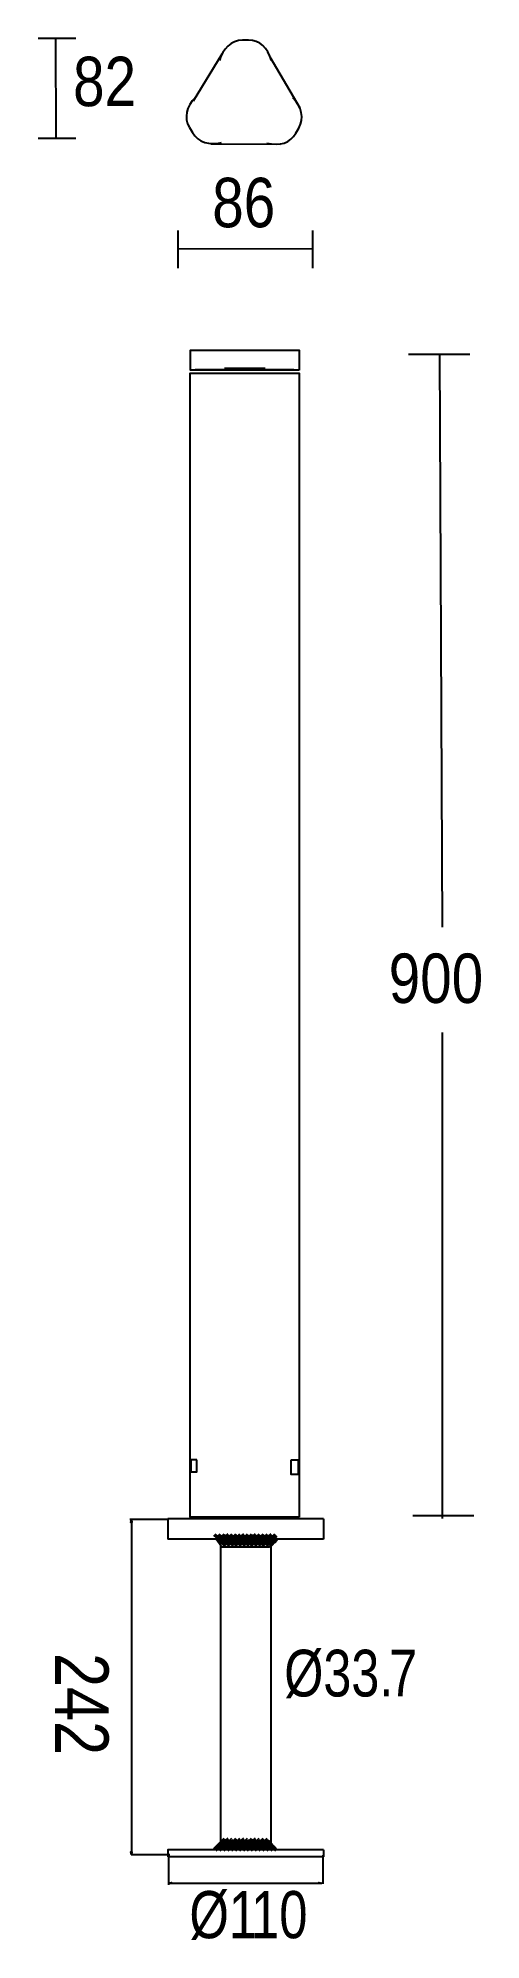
# Model space of a CAD drawing. Extents: x 7 to 72, y 6 to 288.
import ezdxf

# ---------------------------------------------------------------- set-up
doc = ezdxf.new("R2010")
doc.units = 0
doc.layers.add('LIVELLO_1', color=160, linetype='Continuous')
doc.styles.add('STD', font='txt')

# ---------------------------------------------------------------- blocks, each defined once
blk = doc.blocks.new('AI9-BLK319')
at = {"layer": 'LIVELLO_1', "color": 7}
for p, q in [((3.399706, -0.307475), (3.755585, 0.048404)), ((3.578335, -0.484553), (3.932835, -0.128674)), ((3.755585, -0.661975), (4.111463, -0.307475))]:
    blk.add_line(p, q, dxfattribs=at)
blk = doc.blocks.new('AI9-BLK318')
at = {"layer": 'LIVELLO_1', "color": 7}
blk.add_blockref('AI9-BLK319', (0, 0), dxfattribs=at)
blk = doc.blocks.new('AI9-BLK317')
at = {"layer": 'LIVELLO_1', "color": 7}
for p, q in [((3.619159, -0.162092), (3.973659, 0.192409)), ((3.796409, -0.340548), (4.152287, 0.015331)), ((3.973659, -0.517626), (4.329365, -0.162092))]:
    blk.add_line(p, q, dxfattribs=at)
blk = doc.blocks.new('AI9-BLK316')
at = {"layer": 'LIVELLO_1', "color": 7}
blk.add_blockref('AI9-BLK317', (0, 0), dxfattribs=at)
blk = doc.blocks.new('AI9-BLK315')
at = {"layer": 'LIVELLO_1', "color": 7}
for p, q in [((3.762733, 0.017225), (4.119301, 0.373104)), ((3.939983, -0.159852), (4.296379, 0.194303)), ((4.119301, -0.338653), (4.473629, 0.017225))]:
    blk.add_line(p, q, dxfattribs=at)
blk = doc.blocks.new('AI9-BLK314')
at = {"layer": 'LIVELLO_1', "color": 7}
blk.add_blockref('AI9-BLK315', (0, 0), dxfattribs=at)
blk = doc.blocks.new('AI9-BLK311')
at = {"layer": 'LIVELLO_1', "color": 7}
for p, q in [((2.821447, -0.307475), (3.177153, 0.048404)), ((3.000075, -0.484553), (3.355781, -0.128674)), ((3.177153, -0.661975), (3.533032, -0.307475))]:
    blk.add_line(p, q, dxfattribs=at)
blk = doc.blocks.new('AI9-BLK310')
at = {"layer": 'LIVELLO_1', "color": 7}
blk.add_blockref('AI9-BLK311', (0, 0), dxfattribs=at)
blk = doc.blocks.new('AI9-BLK309')
at = {"layer": 'LIVELLO_1', "color": 7}
for p, q in [((3.111352, -0.162092), (3.467058, 0.192409)), ((3.28843, -0.340548), (3.644308, 0.015331)), ((3.467058, -0.517626), (3.821558, -0.162092))]:
    blk.add_line(p, q, dxfattribs=at)
blk = doc.blocks.new('AI9-BLK308')
at = {"layer": 'LIVELLO_1', "color": 7}
blk.add_blockref('AI9-BLK309', (0, 0), dxfattribs=at)
blk = doc.blocks.new('AI9-BLK307')
at = {"layer": 'LIVELLO_1', "color": 7}
for p, q in [((3.399706, 0.017225), (3.755585, 0.373104)), ((3.578335, -0.159852), (3.932835, 0.194303)), ((3.755585, -0.338653), (4.111463, 0.017225))]:
    blk.add_line(p, q, dxfattribs=at)
blk = doc.blocks.new('AI9-BLK306')
at = {"layer": 'LIVELLO_1', "color": 7}
blk.add_blockref('AI9-BLK307', (0, 0), dxfattribs=at)
blk = doc.blocks.new('AI9-BLK305')
at = {"layer": 'LIVELLO_1', "color": 7}
for p, q in [((3.619159, 0.178973), (3.973659, 0.534851)), ((3.796409, 0.001895), (4.152287, 0.357773)), ((3.973659, -0.175528), (4.329365, 0.178973))]:
    blk.add_line(p, q, dxfattribs=at)
blk = doc.blocks.new('AI9-BLK304')
at = {"layer": 'LIVELLO_1', "color": 7}
blk.add_blockref('AI9-BLK305', (0, 0), dxfattribs=at)
blk = doc.blocks.new('AI9-BLK303')
at = {"layer": 'LIVELLO_1', "color": 7}
for p, q in [((3.762733, 0.3247), (4.119301, 0.679201)), ((3.939983, 0.1459), (4.296379, 0.501778)), ((4.119301, -0.031178), (4.473629, 0.3247))]:
    blk.add_line(p, q, dxfattribs=at)
blk = doc.blocks.new('AI9-BLK302')
at = {"layer": 'LIVELLO_1', "color": 7}
blk.add_blockref('AI9-BLK303', (0, 0), dxfattribs=at)
blk = doc.blocks.new('AI9-BLK301')
at = {"layer": 'LIVELLO_1', "color": 7}
for p, q in [((2.244394, -0.307475), (2.598894, 0.048404)), ((2.421644, -0.484553), (2.777522, -0.128674)), ((2.598894, -0.661975), (2.955289, -0.307475))]:
    blk.add_line(p, q, dxfattribs=at)
blk = doc.blocks.new('AI9-BLK300')
at = {"layer": 'LIVELLO_1', "color": 7}
blk.add_blockref('AI9-BLK301', (0, 0), dxfattribs=at)
blk = doc.blocks.new('AI9-BLK299')
at = {"layer": 'LIVELLO_1', "color": 7}
for p, q in [((2.53292, -0.162092), (2.888799, 0.192409)), ((2.71017, -0.340548), (3.065877, 0.015331)), ((2.888799, -0.517626), (3.244505, -0.162092))]:
    blk.add_line(p, q, dxfattribs=at)
blk = doc.blocks.new('AI9-BLK298')
at = {"layer": 'LIVELLO_1', "color": 7}
blk.add_blockref('AI9-BLK299', (0, 0), dxfattribs=at)
blk = doc.blocks.new('AI9-BLK297')
at = {"layer": 'LIVELLO_1', "color": 7}
for p, q in [((2.821447, 0.017225), (3.177153, 0.373104)), ((3.000075, -0.159852), (3.355781, 0.194303)), ((3.177153, -0.338653), (3.533032, 0.017225))]:
    blk.add_line(p, q, dxfattribs=at)
blk = doc.blocks.new('AI9-BLK296')
at = {"layer": 'LIVELLO_1', "color": 7}
blk.add_blockref('AI9-BLK297', (0, 0), dxfattribs=at)
blk = doc.blocks.new('AI9-BLK295')
at = {"layer": 'LIVELLO_1', "color": 7}
for p, q in [((3.111352, 0.178973), (3.467058, 0.534851)), ((3.28843, 0.001895), (3.644308, 0.357773)), ((3.467058, -0.175528), (3.821558, 0.178973))]:
    blk.add_line(p, q, dxfattribs=at)
blk = doc.blocks.new('AI9-BLK294')
at = {"layer": 'LIVELLO_1', "color": 7}
blk.add_blockref('AI9-BLK295', (0, 0), dxfattribs=at)
blk = doc.blocks.new('AI9-BLK293')
at = {"layer": 'LIVELLO_1', "color": 7}
for p, q in [((3.399706, 0.3247), (3.755585, 0.679201)), ((3.578335, 0.1459), (3.932835, 0.501778)), ((3.755585, -0.031178), (4.111463, 0.3247))]:
    blk.add_line(p, q, dxfattribs=at)
blk = doc.blocks.new('AI9-BLK292')
at = {"layer": 'LIVELLO_1', "color": 7}
blk.add_blockref('AI9-BLK293', (0, 0), dxfattribs=at)
blk = doc.blocks.new('AI9-BLK291')
at = {"layer": 'LIVELLO_1', "color": 7}
for p, q in [((1.666651, -0.307475), (2.022529, 0.048404)), ((1.843901, -0.484553), (2.19978, -0.128674)), ((2.022529, -0.661975), (2.378408, -0.307475))]:
    blk.add_line(p, q, dxfattribs=at)
blk = doc.blocks.new('AI9-BLK290')
at = {"layer": 'LIVELLO_1', "color": 7}
blk.add_blockref('AI9-BLK291', (0, 0), dxfattribs=at)
blk = doc.blocks.new('AI9-BLK289')
at = {"layer": 'LIVELLO_1', "color": 7}
for p, q in [((1.954489, -0.162092), (2.311056, 0.192409)), ((2.133806, -0.340548), (2.488306, 0.015331)), ((2.311056, -0.517626), (2.666935, -0.162092))]:
    blk.add_line(p, q, dxfattribs=at)
blk = doc.blocks.new('AI9-BLK288')
at = {"layer": 'LIVELLO_1', "color": 7}
blk.add_blockref('AI9-BLK289', (0, 0), dxfattribs=at)
blk = doc.blocks.new('AI9-BLK287')
at = {"layer": 'LIVELLO_1', "color": 7}
for p, q in [((2.244394, 0.017225), (2.598894, 0.373104)), ((2.421644, -0.159852), (2.777522, 0.194303)), ((2.598894, -0.338653), (2.955289, 0.017225))]:
    blk.add_line(p, q, dxfattribs=at)
blk = doc.blocks.new('AI9-BLK286')
at = {"layer": 'LIVELLO_1', "color": 7}
blk.add_blockref('AI9-BLK287', (0, 0), dxfattribs=at)
blk = doc.blocks.new('AI9-BLK285')
at = {"layer": 'LIVELLO_1', "color": 7}
for p, q in [((2.53292, 0.178973), (2.888799, 0.534851)), ((2.71017, 0.001895), (3.065877, 0.357773)), ((2.888799, -0.175528), (3.244505, 0.178973))]:
    blk.add_line(p, q, dxfattribs=at)
blk = doc.blocks.new('AI9-BLK284')
at = {"layer": 'LIVELLO_1', "color": 7}
blk.add_blockref('AI9-BLK285', (0, 0), dxfattribs=at)
blk = doc.blocks.new('AI9-BLK283')
at = {"layer": 'LIVELLO_1', "color": 7}
for p, q in [((2.821447, 0.3247), (3.177153, 0.679201)), ((3.000075, 0.1459), (3.355781, 0.501778)), ((3.177153, -0.031178), (3.533032, 0.3247))]:
    blk.add_line(p, q, dxfattribs=at)
blk = doc.blocks.new('AI9-BLK282')
at = {"layer": 'LIVELLO_1', "color": 7}
blk.add_blockref('AI9-BLK283', (0, 0), dxfattribs=at)
blk = doc.blocks.new('AI9-BLK281')
at = {"layer": 'LIVELLO_1', "color": 7}
for p, q in [((1.088392, -0.307475), (1.444098, 0.048404)), ((1.26702, -0.484553), (1.621348, -0.128674)), ((1.444098, -0.661975), (1.799976, -0.307475))]:
    blk.add_line(p, q, dxfattribs=at)
blk = doc.blocks.new('AI9-BLK280')
at = {"layer": 'LIVELLO_1', "color": 7}
blk.add_blockref('AI9-BLK281', (0, 0), dxfattribs=at)
blk = doc.blocks.new('AI9-BLK279')
at = {"layer": 'LIVELLO_1', "color": 7}
for p, q in [((1.378297, -0.162092), (1.732625, 0.192409)), ((1.555374, -0.340548), (1.911253, 0.015331)), ((1.732625, -0.517626), (2.088503, -0.162092))]:
    blk.add_line(p, q, dxfattribs=at)
blk = doc.blocks.new('AI9-BLK278')
at = {"layer": 'LIVELLO_1', "color": 7}
blk.add_blockref('AI9-BLK279', (0, 0), dxfattribs=at)
blk = doc.blocks.new('AI9-BLK277')
at = {"layer": 'LIVELLO_1', "color": 7}
for p, q in [((1.666651, 0.017225), (2.022529, 0.373104)), ((1.843901, -0.159852), (2.19978, 0.194303)), ((2.022529, -0.338653), (2.378408, 0.017225))]:
    blk.add_line(p, q, dxfattribs=at)
blk = doc.blocks.new('AI9-BLK276')
at = {"layer": 'LIVELLO_1', "color": 7}
blk.add_blockref('AI9-BLK277', (0, 0), dxfattribs=at)
blk = doc.blocks.new('AI9-BLK275')
at = {"layer": 'LIVELLO_1', "color": 7}
for p, q in [((1.954489, 0.178973), (2.311056, 0.534851)), ((2.133806, 0.001895), (2.488306, 0.357773)), ((2.311056, -0.175528), (2.666935, 0.178973))]:
    blk.add_line(p, q, dxfattribs=at)
blk = doc.blocks.new('AI9-BLK274')
at = {"layer": 'LIVELLO_1', "color": 7}
blk.add_blockref('AI9-BLK275', (0, 0), dxfattribs=at)
blk = doc.blocks.new('AI9-BLK273')
at = {"layer": 'LIVELLO_1', "color": 7}
for p, q in [((2.244394, 0.3247), (2.598894, 0.679201)), ((2.421644, 0.1459), (2.777522, 0.501778)), ((2.598894, -0.031178), (2.955289, 0.3247))]:
    blk.add_line(p, q, dxfattribs=at)
blk = doc.blocks.new('AI9-BLK272')
at = {"layer": 'LIVELLO_1', "color": 7}
blk.add_blockref('AI9-BLK273', (0, 0), dxfattribs=at)
blk = doc.blocks.new('AI9-BLK271')
at = {"layer": 'LIVELLO_1', "color": 7}
for p, q in [((0.511338, -0.307475), (0.865839, 0.048404)), ((0.688588, -0.484553), (1.044467, -0.128674)), ((0.865839, -0.661975), (1.221545, -0.307475))]:
    blk.add_line(p, q, dxfattribs=at)
blk = doc.blocks.new('AI9-BLK270')
at = {"layer": 'LIVELLO_1', "color": 7}
blk.add_blockref('AI9-BLK271', (0, 0), dxfattribs=at)
blk = doc.blocks.new('AI9-BLK269')
at = {"layer": 'LIVELLO_1', "color": 7}
for p, q in [((0.799865, -0.162092), (1.155743, 0.192409)), ((0.977115, -0.340548), (1.332821, 0.015331)), ((1.155743, -0.517626), (1.510071, -0.162092))]:
    blk.add_line(p, q, dxfattribs=at)
blk = doc.blocks.new('AI9-BLK268')
at = {"layer": 'LIVELLO_1', "color": 7}
blk.add_blockref('AI9-BLK269', (0, 0), dxfattribs=at)
blk = doc.blocks.new('AI9-BLK267')
at = {"layer": 'LIVELLO_1', "color": 7}
for p, q in [((1.088392, 0.017225), (1.444098, 0.373104)), ((1.26702, -0.159852), (1.621348, 0.194303)), ((1.444098, -0.338653), (1.799976, 0.017225))]:
    blk.add_line(p, q, dxfattribs=at)
blk = doc.blocks.new('AI9-BLK266')
at = {"layer": 'LIVELLO_1', "color": 7}
blk.add_blockref('AI9-BLK267', (0, 0), dxfattribs=at)
blk = doc.blocks.new('AI9-BLK265')
at = {"layer": 'LIVELLO_1', "color": 7}
for p, q in [((1.378297, 0.178973), (1.732625, 0.534851)), ((1.555374, 0.001895), (1.911253, 0.357773)), ((1.732625, -0.175528), (2.088503, 0.178973))]:
    blk.add_line(p, q, dxfattribs=at)
blk = doc.blocks.new('AI9-BLK264')
at = {"layer": 'LIVELLO_1', "color": 7}
blk.add_blockref('AI9-BLK265', (0, 0), dxfattribs=at)
blk = doc.blocks.new('AI9-BLK263')
at = {"layer": 'LIVELLO_1', "color": 7}
for p, q in [((1.666651, 0.3247), (2.022529, 0.679201)), ((1.843901, 0.1459), (2.19978, 0.501778)), ((2.022529, -0.031178), (2.378408, 0.3247))]:
    blk.add_line(p, q, dxfattribs=at)
blk = doc.blocks.new('AI9-BLK262')
at = {"layer": 'LIVELLO_1', "color": 7}
blk.add_blockref('AI9-BLK263', (0, 0), dxfattribs=at)
blk = doc.blocks.new('AI9-BLK261')
at = {"layer": 'LIVELLO_1', "color": 7}
for p, q in [((-0.066921, -0.307475), (0.289474, 0.048404)), ((0.110157, -0.484553), (0.466724, -0.128674)), ((0.289474, -0.661975), (0.643974, -0.307475))]:
    blk.add_line(p, q, dxfattribs=at)
blk = doc.blocks.new('AI9-BLK260')
at = {"layer": 'LIVELLO_1', "color": 7}
blk.add_blockref('AI9-BLK261', (0, 0), dxfattribs=at)
blk = doc.blocks.new('AI9-BLK259')
at = {"layer": 'LIVELLO_1', "color": 7}
for p, q in [((0.221434, -0.162092), (0.577312, 0.192409)), ((0.400062, -0.340548), (0.754562, 0.015331)), ((0.577312, -0.517626), (0.933879, -0.162092))]:
    blk.add_line(p, q, dxfattribs=at)
blk = doc.blocks.new('AI9-BLK258')
at = {"layer": 'LIVELLO_1', "color": 7}
blk.add_blockref('AI9-BLK259', (0, 0), dxfattribs=at)
blk = doc.blocks.new('AI9-BLK257')
at = {"layer": 'LIVELLO_1', "color": 7}
for p, q in [((0.511338, 0.017225), (0.865839, 0.373104)), ((0.688588, -0.159852), (1.044467, 0.194303)), ((0.865839, -0.338653), (1.221545, 0.017225))]:
    blk.add_line(p, q, dxfattribs=at)
blk = doc.blocks.new('AI9-BLK256')
at = {"layer": 'LIVELLO_1', "color": 7}
blk.add_blockref('AI9-BLK257', (0, 0), dxfattribs=at)
blk = doc.blocks.new('AI9-BLK255')
at = {"layer": 'LIVELLO_1', "color": 7}
for p, q in [((0.799865, 0.178973), (1.155743, 0.534851)), ((0.977115, 0.001895), (1.332821, 0.357773)), ((1.155743, -0.175528), (1.510071, 0.178973))]:
    blk.add_line(p, q, dxfattribs=at)
blk = doc.blocks.new('AI9-BLK254')
at = {"layer": 'LIVELLO_1', "color": 7}
blk.add_blockref('AI9-BLK255', (0, 0), dxfattribs=at)
blk = doc.blocks.new('AI9-BLK253')
at = {"layer": 'LIVELLO_1', "color": 7}
for p, q in [((1.088392, 0.3247), (1.444098, 0.679201)), ((1.26702, 0.1459), (1.621348, 0.501778)), ((1.444098, -0.031178), (1.799976, 0.3247))]:
    blk.add_line(p, q, dxfattribs=at)
blk = doc.blocks.new('AI9-BLK252')
at = {"layer": 'LIVELLO_1', "color": 7}
blk.add_blockref('AI9-BLK253', (0, 0), dxfattribs=at)
blk = doc.blocks.new('AI9-BLK251')
at = {"layer": 'LIVELLO_1', "color": 7}
for p, q in [((-0.644663, -0.307475), (-0.288785, 0.048404)), ((-0.466035, -0.484553), (-0.111707, -0.128674)), ((-0.288785, -0.661975), (0.066921, -0.307475))]:
    blk.add_line(p, q, dxfattribs=at)
blk = doc.blocks.new('AI9-BLK250')
at = {"layer": 'LIVELLO_1', "color": 7}
blk.add_blockref('AI9-BLK251', (0, 0), dxfattribs=at)
blk = doc.blocks.new('AI9-BLK249')
at = {"layer": 'LIVELLO_1', "color": 7}
for p, q in [((-0.354759, -0.162092), (-0.000431, 0.192409)), ((-0.177509, -0.340548), (0.178198, 0.015331)), ((-0.000431, -0.517626), (0.355448, -0.162092))]:
    blk.add_line(p, q, dxfattribs=at)
blk = doc.blocks.new('AI9-BLK248')
at = {"layer": 'LIVELLO_1', "color": 7}
blk.add_blockref('AI9-BLK249', (0, 0), dxfattribs=at)
blk = doc.blocks.new('AI9-BLK247')
at = {"layer": 'LIVELLO_1', "color": 7}
for p, q in [((-0.066921, 0.017225), (0.289474, 0.373104)), ((0.110157, -0.159852), (0.466724, 0.194303)), ((0.289474, -0.338653), (0.643974, 0.017225))]:
    blk.add_line(p, q, dxfattribs=at)
blk = doc.blocks.new('AI9-BLK246')
at = {"layer": 'LIVELLO_1', "color": 7}
blk.add_blockref('AI9-BLK247', (0, 0), dxfattribs=at)
blk = doc.blocks.new('AI9-BLK245')
at = {"layer": 'LIVELLO_1', "color": 7}
for p, q in [((0.221434, 0.178973), (0.577312, 0.534851)), ((0.400062, 0.001895), (0.754562, 0.357773)), ((0.577312, -0.175528), (0.933879, 0.178973))]:
    blk.add_line(p, q, dxfattribs=at)
blk = doc.blocks.new('AI9-BLK244')
at = {"layer": 'LIVELLO_1', "color": 7}
blk.add_blockref('AI9-BLK245', (0, 0), dxfattribs=at)
blk = doc.blocks.new('AI9-BLK243')
at = {"layer": 'LIVELLO_1', "color": 7}
for p, q in [((0.511338, 0.3247), (0.865839, 0.679201)), ((0.688588, 0.1459), (1.044467, 0.501778)), ((0.865839, -0.031178), (1.221545, 0.3247))]:
    blk.add_line(p, q, dxfattribs=at)
blk = doc.blocks.new('AI9-BLK242')
at = {"layer": 'LIVELLO_1', "color": 7}
blk.add_blockref('AI9-BLK243', (0, 0), dxfattribs=at)
blk = doc.blocks.new('AI9-BLK241')
at = {"layer": 'LIVELLO_1', "color": 7}
for p, q in [((-1.223095, -0.307475), (-0.867217, 0.048404)), ((-1.044467, -0.484553), (-0.688588, -0.128674)), ((-0.867217, -0.661975), (-0.511338, -0.307475))]:
    blk.add_line(p, q, dxfattribs=at)
blk = doc.blocks.new('AI9-BLK240')
at = {"layer": 'LIVELLO_1', "color": 7}
blk.add_blockref('AI9-BLK241', (0, 0), dxfattribs=at)
blk = doc.blocks.new('AI9-BLK239')
at = {"layer": 'LIVELLO_1', "color": 7}
for p, q in [((-0.93319, -0.162092), (-0.577312, 0.192409)), ((-0.75594, -0.340548), (-0.400062, 0.015331)), ((-0.577312, -0.517626), (-0.222984, -0.162092))]:
    blk.add_line(p, q, dxfattribs=at)
blk = doc.blocks.new('AI9-BLK238')
at = {"layer": 'LIVELLO_1', "color": 7}
blk.add_blockref('AI9-BLK239', (0, 0), dxfattribs=at)
blk = doc.blocks.new('AI9-BLK237')
at = {"layer": 'LIVELLO_1', "color": 7}
for p, q in [((-0.644663, 0.017225), (-0.288785, 0.373104)), ((-0.466035, -0.159852), (-0.111707, 0.194303)), ((-0.288785, -0.338653), (0.066921, 0.017225))]:
    blk.add_line(p, q, dxfattribs=at)
blk = doc.blocks.new('AI9-BLK236')
at = {"layer": 'LIVELLO_1', "color": 7}
blk.add_blockref('AI9-BLK237', (0, 0), dxfattribs=at)
blk = doc.blocks.new('AI9-BLK235')
at = {"layer": 'LIVELLO_1', "color": 7}
for p, q in [((-0.354759, 0.178973), (-0.000431, 0.534851)), ((-0.177509, 0.001895), (0.178198, 0.357773)), ((-0.000431, -0.175528), (0.355448, 0.178973))]:
    blk.add_line(p, q, dxfattribs=at)
blk = doc.blocks.new('AI9-BLK234')
at = {"layer": 'LIVELLO_1', "color": 7}
blk.add_blockref('AI9-BLK235', (0, 0), dxfattribs=at)
blk = doc.blocks.new('AI9-BLK233')
at = {"layer": 'LIVELLO_1', "color": 7}
for p, q in [((-0.066921, 0.3247), (0.289474, 0.679201)), ((0.110157, 0.1459), (0.466724, 0.501778)), ((0.289474, -0.031178), (0.643974, 0.3247))]:
    blk.add_line(p, q, dxfattribs=at)
blk = doc.blocks.new('AI9-BLK232')
at = {"layer": 'LIVELLO_1', "color": 7}
blk.add_blockref('AI9-BLK233', (0, 0), dxfattribs=at)
blk = doc.blocks.new('AI9-BLK231')
at = {"layer": 'LIVELLO_1', "color": 7}
for p, q in [((-1.799976, -0.307475), (-1.445648, 0.048404)), ((-1.622898, -0.484553), (-1.26702, -0.128674)), ((-1.445648, -0.661975), (-1.089081, -0.307475))]:
    blk.add_line(p, q, dxfattribs=at)
blk = doc.blocks.new('AI9-BLK230')
at = {"layer": 'LIVELLO_1', "color": 7}
blk.add_blockref('AI9-BLK231', (0, 0), dxfattribs=at)
blk = doc.blocks.new('AI9-BLK229')
at = {"layer": 'LIVELLO_1', "color": 7}
for p, q in [((-1.511622, -0.162092), (-1.155743, 0.192409)), ((-1.334372, -0.340548), (-0.978493, 0.015331)), ((-1.155743, -0.517626), (-0.799865, -0.162092))]:
    blk.add_line(p, q, dxfattribs=at)
blk = doc.blocks.new('AI9-BLK228')
at = {"layer": 'LIVELLO_1', "color": 7}
blk.add_blockref('AI9-BLK229', (0, 0), dxfattribs=at)
blk = doc.blocks.new('AI9-BLK227')
at = {"layer": 'LIVELLO_1', "color": 7}
for p, q in [((-1.223095, 0.017225), (-0.867217, 0.373104)), ((-1.044467, -0.159852), (-0.688588, 0.194303)), ((-0.867217, -0.338653), (-0.511338, 0.017225))]:
    blk.add_line(p, q, dxfattribs=at)
blk = doc.blocks.new('AI9-BLK226')
at = {"layer": 'LIVELLO_1', "color": 7}
blk.add_blockref('AI9-BLK227', (0, 0), dxfattribs=at)
blk = doc.blocks.new('AI9-BLK225')
at = {"layer": 'LIVELLO_1', "color": 7}
for p, q in [((-0.93319, 0.178973), (-0.577312, 0.534851)), ((-0.75594, 0.001895), (-0.400062, 0.357773)), ((-0.577312, -0.175528), (-0.222984, 0.178973))]:
    blk.add_line(p, q, dxfattribs=at)
blk = doc.blocks.new('AI9-BLK224')
at = {"layer": 'LIVELLO_1', "color": 7}
blk.add_blockref('AI9-BLK225', (0, 0), dxfattribs=at)
blk = doc.blocks.new('AI9-BLK223')
at = {"layer": 'LIVELLO_1', "color": 7}
for p, q in [((-0.644663, 0.3247), (-0.288785, 0.679201)), ((-0.466035, 0.1459), (-0.111707, 0.501778)), ((-0.288785, -0.031178), (0.066921, 0.3247))]:
    blk.add_line(p, q, dxfattribs=at)
blk = doc.blocks.new('AI9-BLK222')
at = {"layer": 'LIVELLO_1', "color": 7}
blk.add_blockref('AI9-BLK223', (0, 0), dxfattribs=at)
blk = doc.blocks.new('AI9-BLK221')
at = {"layer": 'LIVELLO_1', "color": 7}
for p, q in [((-2.377719, -0.307475), (-2.02184, 0.048404)), ((-2.200469, -0.484553), (-1.844763, -0.128674)), ((-2.02184, -0.661975), (-1.667512, -0.307475))]:
    blk.add_line(p, q, dxfattribs=at)
blk = doc.blocks.new('AI9-BLK220')
at = {"layer": 'LIVELLO_1', "color": 7}
blk.add_blockref('AI9-BLK221', (0, 0), dxfattribs=at)
blk = doc.blocks.new('AI9-BLK219')
at = {"layer": 'LIVELLO_1', "color": 7}
for p, q in [((-2.089881, -0.162092), (-1.733486, 0.192409)), ((-1.910564, -0.340548), (-1.556236, 0.015331)), ((-1.733486, -0.517626), (-1.377608, -0.162092))]:
    blk.add_line(p, q, dxfattribs=at)
blk = doc.blocks.new('AI9-BLK218')
at = {"layer": 'LIVELLO_1', "color": 7}
blk.add_blockref('AI9-BLK219', (0, 0), dxfattribs=at)
blk = doc.blocks.new('AI9-BLK217')
at = {"layer": 'LIVELLO_1', "color": 7}
for p, q in [((-1.799976, 0.017225), (-1.445648, 0.373104)), ((-1.622898, -0.159852), (-1.26702, 0.194303)), ((-1.445648, -0.338653), (-1.089081, 0.017225))]:
    blk.add_line(p, q, dxfattribs=at)
blk = doc.blocks.new('AI9-BLK216')
at = {"layer": 'LIVELLO_1', "color": 7}
blk.add_blockref('AI9-BLK217', (0, 0), dxfattribs=at)
blk = doc.blocks.new('AI9-BLK215')
at = {"layer": 'LIVELLO_1', "color": 7}
for p, q in [((-1.511622, 0.178973), (-1.155743, 0.534851)), ((-1.334372, 0.001895), (-0.978493, 0.357773)), ((-1.155743, -0.175528), (-0.799865, 0.178973))]:
    blk.add_line(p, q, dxfattribs=at)
blk = doc.blocks.new('AI9-BLK214')
at = {"layer": 'LIVELLO_1', "color": 7}
blk.add_blockref('AI9-BLK215', (0, 0), dxfattribs=at)
blk = doc.blocks.new('AI9-BLK213')
at = {"layer": 'LIVELLO_1', "color": 7}
for p, q in [((-1.223095, 0.3247), (-0.867217, 0.679201)), ((-1.044467, 0.1459), (-0.688588, 0.501778)), ((-0.867217, -0.031178), (-0.511338, 0.3247))]:
    blk.add_line(p, q, dxfattribs=at)
blk = doc.blocks.new('AI9-BLK212')
at = {"layer": 'LIVELLO_1', "color": 7}
blk.add_blockref('AI9-BLK213', (0, 0), dxfattribs=at)
blk = doc.blocks.new('AI9-BLK211')
at = {"layer": 'LIVELLO_1', "color": 7}
for p, q in [((-2.95615, -0.307475), (-2.600272, 0.048404)), ((-2.777522, -0.484553), (-2.423022, -0.128674)), ((-2.600272, -0.661975), (-2.244394, -0.307475))]:
    blk.add_line(p, q, dxfattribs=at)
blk = doc.blocks.new('AI9-BLK210')
at = {"layer": 'LIVELLO_1', "color": 7}
blk.add_blockref('AI9-BLK211', (0, 0), dxfattribs=at)
blk = doc.blocks.new('AI9-BLK209')
at = {"layer": 'LIVELLO_1', "color": 7}
for p, q in [((-2.666246, -0.162092), (-2.311745, 0.192409)), ((-2.488995, -0.340548), (-2.133117, 0.015331)), ((-2.311745, -0.517626), (-1.956039, -0.162092))]:
    blk.add_line(p, q, dxfattribs=at)
blk = doc.blocks.new('AI9-BLK208')
at = {"layer": 'LIVELLO_1', "color": 7}
blk.add_blockref('AI9-BLK209', (0, 0), dxfattribs=at)
blk = doc.blocks.new('AI9-BLK207')
at = {"layer": 'LIVELLO_1', "color": 7}
for p, q in [((-2.377719, 0.017225), (-2.02184, 0.373104)), ((-2.200469, -0.159852), (-1.844763, 0.194303)), ((-2.02184, -0.338653), (-1.667512, 0.017225))]:
    blk.add_line(p, q, dxfattribs=at)
blk = doc.blocks.new('AI9-BLK206')
at = {"layer": 'LIVELLO_1', "color": 7}
blk.add_blockref('AI9-BLK207', (0, 0), dxfattribs=at)
blk = doc.blocks.new('AI9-BLK205')
at = {"layer": 'LIVELLO_1', "color": 7}
for p, q in [((-2.089881, 0.178973), (-1.733486, 0.534851)), ((-1.910564, 0.001895), (-1.556236, 0.357773)), ((-1.733486, -0.175528), (-1.377608, 0.178973))]:
    blk.add_line(p, q, dxfattribs=at)
blk = doc.blocks.new('AI9-BLK204')
at = {"layer": 'LIVELLO_1', "color": 7}
blk.add_blockref('AI9-BLK205', (0, 0), dxfattribs=at)
blk = doc.blocks.new('AI9-BLK203')
at = {"layer": 'LIVELLO_1', "color": 7}
for p, q in [((-1.799976, 0.3247), (-1.445648, 0.679201)), ((-1.622898, 0.1459), (-1.26702, 0.501778)), ((-1.445648, -0.031178), (-1.089081, 0.3247))]:
    blk.add_line(p, q, dxfattribs=at)
blk = doc.blocks.new('AI9-BLK202')
at = {"layer": 'LIVELLO_1', "color": 7}
blk.add_blockref('AI9-BLK203', (0, 0), dxfattribs=at)
blk = doc.blocks.new('AI9-BLK201')
at = {"layer": 'LIVELLO_1', "color": 7}
for p, q in [((-3.533032, -0.307475), (-3.178703, 0.048404)), ((-3.355781, -0.484553), (-3.000075, -0.128674)), ((-3.178703, -0.661975), (-2.822825, -0.307475))]:
    blk.add_line(p, q, dxfattribs=at)
blk = doc.blocks.new('AI9-BLK200')
at = {"layer": 'LIVELLO_1', "color": 7}
blk.add_blockref('AI9-BLK201', (0, 0), dxfattribs=at)
blk = doc.blocks.new('AI9-BLK199')
at = {"layer": 'LIVELLO_1', "color": 7}
for p, q in [((-3.244505, -0.162092), (-2.888799, 0.192409)), ((-3.067427, -0.340548), (-2.711549, 0.015331)), ((-2.888799, -0.517626), (-2.534298, -0.162092))]:
    blk.add_line(p, q, dxfattribs=at)
blk = doc.blocks.new('AI9-BLK198')
at = {"layer": 'LIVELLO_1', "color": 7}
blk.add_blockref('AI9-BLK199', (0, 0), dxfattribs=at)
blk = doc.blocks.new('AI9-BLK197')
at = {"layer": 'LIVELLO_1', "color": 7}
for p, q in [((-2.95615, 0.017225), (-2.600272, 0.373104)), ((-2.777522, -0.159852), (-2.423022, 0.194303)), ((-2.600272, -0.338653), (-2.244394, 0.017225))]:
    blk.add_line(p, q, dxfattribs=at)
blk = doc.blocks.new('AI9-BLK196')
at = {"layer": 'LIVELLO_1', "color": 7}
blk.add_blockref('AI9-BLK197', (0, 0), dxfattribs=at)
blk = doc.blocks.new('AI9-BLK195')
at = {"layer": 'LIVELLO_1', "color": 7}
for p, q in [((-2.666246, 0.178973), (-2.311745, 0.534851)), ((-2.488995, 0.001895), (-2.133117, 0.357773)), ((-2.311745, -0.175528), (-1.956039, 0.178973))]:
    blk.add_line(p, q, dxfattribs=at)
blk = doc.blocks.new('AI9-BLK194')
at = {"layer": 'LIVELLO_1', "color": 7}
blk.add_blockref('AI9-BLK195', (0, 0), dxfattribs=at)
blk = doc.blocks.new('AI9-BLK193')
at = {"layer": 'LIVELLO_1', "color": 7}
for p, q in [((-2.377719, 0.3247), (-2.02184, 0.679201)), ((-2.200469, 0.1459), (-1.844763, 0.501778)), ((-2.02184, -0.031178), (-1.666134, 0.3247))]:
    blk.add_line(p, q, dxfattribs=at)
blk = doc.blocks.new('AI9-BLK192')
at = {"layer": 'LIVELLO_1', "color": 7}
blk.add_blockref('AI9-BLK193', (0, 0), dxfattribs=at)
blk = doc.blocks.new('AI9-BLK191')
at = {"layer": 'LIVELLO_1', "color": 7}
for p, q in [((-3.822936, -0.162092), (-3.467058, 0.192409)), ((-3.644308, -0.340548), (-3.28998, 0.015331)), ((-3.467058, -0.517626), (-3.110663, -0.162092))]:
    blk.add_line(p, q, dxfattribs=at)
blk = doc.blocks.new('AI9-BLK190')
at = {"layer": 'LIVELLO_1', "color": 7}
blk.add_blockref('AI9-BLK191', (0, 0), dxfattribs=at)
blk = doc.blocks.new('AI9-BLK189')
at = {"layer": 'LIVELLO_1', "color": 7}
for p, q in [((-3.533032, 0.017225), (-3.178703, 0.373104)), ((-3.355781, -0.159852), (-3.000075, 0.194303)), ((-3.178703, -0.338653), (-2.822825, 0.017225))]:
    blk.add_line(p, q, dxfattribs=at)
blk = doc.blocks.new('AI9-BLK188')
at = {"layer": 'LIVELLO_1', "color": 7}
blk.add_blockref('AI9-BLK189', (0, 0), dxfattribs=at)
blk = doc.blocks.new('AI9-BLK187')
at = {"layer": 'LIVELLO_1', "color": 7}
for p, q in [((-3.244505, 0.178973), (-2.888799, 0.534851)), ((-3.067427, 0.001895), (-2.711549, 0.357773)), ((-2.888799, -0.175528), (-2.534298, 0.178973))]:
    blk.add_line(p, q, dxfattribs=at)
blk = doc.blocks.new('AI9-BLK186')
at = {"layer": 'LIVELLO_1', "color": 7}
blk.add_blockref('AI9-BLK187', (0, 0), dxfattribs=at)
blk = doc.blocks.new('AI9-BLK185')
at = {"layer": 'LIVELLO_1', "color": 7}
for p, q in [((-2.95615, 0.3247), (-2.600272, 0.679201)), ((-2.777522, 0.1459), (-2.423022, 0.501778)), ((-2.600272, -0.031178), (-2.244394, 0.3247))]:
    blk.add_line(p, q, dxfattribs=at)
blk = doc.blocks.new('AI9-BLK184')
at = {"layer": 'LIVELLO_1', "color": 7}
blk.add_blockref('AI9-BLK185', (0, 0), dxfattribs=at)
blk = doc.blocks.new('AI9-BLK183')
at = {"layer": 'LIVELLO_1', "color": 7}
for p, q in [((-4.111463, 0.017225), (-3.754896, 0.373104)), ((-3.934213, -0.159852), (-3.577818, 0.194303)), ((-3.754896, -0.338653), (-3.400568, 0.017225))]:
    blk.add_line(p, q, dxfattribs=at)
blk = doc.blocks.new('AI9-BLK182')
at = {"layer": 'LIVELLO_1', "color": 7}
blk.add_blockref('AI9-BLK183', (0, 0), dxfattribs=at)
blk = doc.blocks.new('AI9-BLK181')
at = {"layer": 'LIVELLO_1', "color": 7}
for p, q in [((-3.822936, 0.178973), (-3.467058, 0.534851)), ((-3.644308, 0.001895), (-3.28998, 0.357773)), ((-3.467058, -0.175528), (-3.110663, 0.178973))]:
    blk.add_line(p, q, dxfattribs=at)
blk = doc.blocks.new('AI9-BLK180')
at = {"layer": 'LIVELLO_1', "color": 7}
blk.add_blockref('AI9-BLK181', (0, 0), dxfattribs=at)
blk = doc.blocks.new('AI9-BLK179')
at = {"layer": 'LIVELLO_1', "color": 7}
for p, q in [((-3.533032, 0.3247), (-3.178703, 0.679201)), ((-3.355781, 0.1459), (-3.000075, 0.501778)), ((-3.178703, -0.031178), (-2.822825, 0.3247))]:
    blk.add_line(p, q, dxfattribs=at)
blk = doc.blocks.new('AI9-BLK178')
at = {"layer": 'LIVELLO_1', "color": 7}
blk.add_blockref('AI9-BLK179', (0, 0), dxfattribs=at)
blk = doc.blocks.new('AI9-BLK177')
at = {"layer": 'LIVELLO_1', "color": 7}
for p, q in [((-4.329107, 0.178973), (-3.974607, 0.534851)), ((-4.151857, 0.001895), (-3.795978, 0.357773)), ((-3.974607, -0.175528), (-3.618901, 0.178973))]:
    blk.add_line(p, q, dxfattribs=at)
blk = doc.blocks.new('AI9-BLK176')
at = {"layer": 'LIVELLO_1', "color": 7}
blk.add_blockref('AI9-BLK177', (0, 0), dxfattribs=at)
blk = doc.blocks.new('AI9-BLK175')
at = {"layer": 'LIVELLO_1', "color": 7}
for p, q in [((-4.111463, 0.3247), (-3.754896, 0.679201)), ((-3.934213, 0.1459), (-3.577818, 0.501778)), ((-3.754896, -0.031178), (-3.400568, 0.3247))]:
    blk.add_line(p, q, dxfattribs=at)
blk = doc.blocks.new('AI9-BLK174')
at = {"layer": 'LIVELLO_1', "color": 7}
blk.add_blockref('AI9-BLK175', (0, 0), dxfattribs=at)
blk = doc.blocks.new('AI9-BLK173')
at = {"layer": 'LIVELLO_1', "color": 7}
for p, q in [((-4.474059, 0.3247), (-4.118181, 0.679201)), ((-4.295431, 0.1459), (-3.940931, 0.501778)), ((-4.118181, -0.031178), (-3.762303, 0.3247))]:
    blk.add_line(p, q, dxfattribs=at)
blk = doc.blocks.new('AI9-BLK172')
at = {"layer": 'LIVELLO_1', "color": 7}
blk.add_blockref('AI9-BLK173', (0, 0), dxfattribs=at)
blk = doc.blocks.new('AI9-BLK169')
at = {"layer": 'LIVELLO_1', "color": 7}
for p, q in [((3.762733, -0.266995), (4.119301, 0.087505)), ((3.939983, -0.445451), (4.296379, -0.089917)), ((4.119301, -0.622873), (4.473629, -0.266995))]:
    blk.add_line(p, q, dxfattribs=at)
blk = doc.blocks.new('AI9-BLK168')
at = {"layer": 'LIVELLO_1', "color": 7}
blk.add_blockref('AI9-BLK169', (0, 0), dxfattribs=at)
blk = doc.blocks.new('AI9-BLK165')
at = {"layer": 'LIVELLO_1', "color": 7}
for p, q in [((3.399706, -0.266995), (3.755585, 0.087505)), ((3.578335, -0.445451), (3.932835, -0.089917)), ((3.755585, -0.622873), (4.111463, -0.266995))]:
    blk.add_line(p, q, dxfattribs=at)
blk = doc.blocks.new('AI9-BLK164')
at = {"layer": 'LIVELLO_1', "color": 7}
blk.add_blockref('AI9-BLK165', (0, 0), dxfattribs=at)
blk = doc.blocks.new('AI9-BLK163')
at = {"layer": 'LIVELLO_1', "color": 7}
for p, q in [((3.619159, -0.12299), (3.973659, 0.232888)), ((3.796409, -0.300068), (4.152287, 0.054433)), ((3.973659, -0.478524), (4.329365, -0.12299))]:
    blk.add_line(p, q, dxfattribs=at)
blk = doc.blocks.new('AI9-BLK162')
at = {"layer": 'LIVELLO_1', "color": 7}
blk.add_blockref('AI9-BLK163', (0, 0), dxfattribs=at)
blk = doc.blocks.new('AI9-BLK159')
at = {"layer": 'LIVELLO_1', "color": 7}
for p, q in [((2.822825, -0.266995), (3.177153, 0.087505)), ((3.000075, -0.445451), (3.355781, -0.089917)), ((3.177153, -0.622873), (3.533032, -0.266995))]:
    blk.add_line(p, q, dxfattribs=at)
blk = doc.blocks.new('AI9-BLK158')
at = {"layer": 'LIVELLO_1', "color": 7}
blk.add_blockref('AI9-BLK159', (0, 0), dxfattribs=at)
blk = doc.blocks.new('AI9-BLK157')
at = {"layer": 'LIVELLO_1', "color": 7}
for p, q in [((3.111352, -0.12299), (3.467058, 0.232888)), ((3.28843, -0.300068), (3.644308, 0.054433)), ((3.467058, -0.478524), (3.821558, -0.12299))]:
    blk.add_line(p, q, dxfattribs=at)
blk = doc.blocks.new('AI9-BLK156')
at = {"layer": 'LIVELLO_1', "color": 7}
blk.add_blockref('AI9-BLK157', (0, 0), dxfattribs=at)
blk = doc.blocks.new('AI9-BLK155')
at = {"layer": 'LIVELLO_1', "color": 7}
for p, q in [((3.399706, 0.073381), (3.755585, 0.429259)), ((3.578335, -0.104042), (3.932835, 0.251836)), ((3.755585, -0.28112), (4.111463, 0.073381))]:
    blk.add_line(p, q, dxfattribs=at)
blk = doc.blocks.new('AI9-BLK154')
at = {"layer": 'LIVELLO_1', "color": 7}
blk.add_blockref('AI9-BLK155', (0, 0), dxfattribs=at)
blk = doc.blocks.new('AI9-BLK151')
at = {"layer": 'LIVELLO_1', "color": 7}
for p, q in [((2.244394, -0.266995), (2.600272, 0.087505)), ((2.421644, -0.445451), (2.777522, -0.089917)), ((2.600272, -0.622873), (2.955289, -0.266995))]:
    blk.add_line(p, q, dxfattribs=at)
blk = doc.blocks.new('AI9-BLK150')
at = {"layer": 'LIVELLO_1', "color": 7}
blk.add_blockref('AI9-BLK151', (0, 0), dxfattribs=at)
blk = doc.blocks.new('AI9-BLK149')
at = {"layer": 'LIVELLO_1', "color": 7}
for p, q in [((2.53292, -0.12299), (2.888799, 0.232888)), ((2.711549, -0.300068), (3.065877, 0.054433)), ((2.888799, -0.478524), (3.244505, -0.12299))]:
    blk.add_line(p, q, dxfattribs=at)
blk = doc.blocks.new('AI9-BLK148')
at = {"layer": 'LIVELLO_1', "color": 7}
blk.add_blockref('AI9-BLK149', (0, 0), dxfattribs=at)
blk = doc.blocks.new('AI9-BLK147')
at = {"layer": 'LIVELLO_1', "color": 7}
for p, q in [((2.822825, 0.073381), (3.177153, 0.429259)), ((3.000075, -0.104042), (3.355781, 0.251836)), ((3.177153, -0.28112), (3.533032, 0.073381))]:
    blk.add_line(p, q, dxfattribs=at)
blk = doc.blocks.new('AI9-BLK146')
at = {"layer": 'LIVELLO_1', "color": 7}
blk.add_blockref('AI9-BLK147', (0, 0), dxfattribs=at)
blk = doc.blocks.new('AI9-BLK145')
at = {"layer": 'LIVELLO_1', "color": 7}
for p, q in [((3.111352, 0.218936), (3.467058, 0.573436)), ((3.28843, 0.04048), (3.644308, 0.396358)), ((3.467058, -0.136943), (3.821558, 0.218936))]:
    blk.add_line(p, q, dxfattribs=at)
blk = doc.blocks.new('AI9-BLK144')
at = {"layer": 'LIVELLO_1', "color": 7}
blk.add_blockref('AI9-BLK145', (0, 0), dxfattribs=at)
blk = doc.blocks.new('AI9-BLK141')
at = {"layer": 'LIVELLO_1', "color": 7}
for p, q in [((1.666651, -0.266995), (2.022529, 0.087505)), ((1.843901, -0.445451), (2.19978, -0.089917)), ((2.022529, -0.622873), (2.378408, -0.266995))]:
    blk.add_line(p, q, dxfattribs=at)
blk = doc.blocks.new('AI9-BLK140')
at = {"layer": 'LIVELLO_1', "color": 7}
blk.add_blockref('AI9-BLK141', (0, 0), dxfattribs=at)
blk = doc.blocks.new('AI9-BLK139')
at = {"layer": 'LIVELLO_1', "color": 7}
for p, q in [((1.954489, -0.12299), (2.311056, 0.232888)), ((2.133806, -0.300068), (2.489684, 0.054433)), ((2.311056, -0.478524), (2.666935, -0.12299))]:
    blk.add_line(p, q, dxfattribs=at)
blk = doc.blocks.new('AI9-BLK138')
at = {"layer": 'LIVELLO_1', "color": 7}
blk.add_blockref('AI9-BLK139', (0, 0), dxfattribs=at)
blk = doc.blocks.new('AI9-BLK137')
at = {"layer": 'LIVELLO_1', "color": 7}
for p, q in [((2.244394, 0.073381), (2.600272, 0.429259)), ((2.421644, -0.104042), (2.777522, 0.251836)), ((2.600272, -0.28112), (2.955289, 0.073381))]:
    blk.add_line(p, q, dxfattribs=at)
blk = doc.blocks.new('AI9-BLK136')
at = {"layer": 'LIVELLO_1', "color": 7}
blk.add_blockref('AI9-BLK137', (0, 0), dxfattribs=at)
blk = doc.blocks.new('AI9-BLK135')
at = {"layer": 'LIVELLO_1', "color": 7}
for p, q in [((2.53292, 0.218936), (2.888799, 0.573436)), ((2.711549, 0.04048), (3.065877, 0.396358)), ((2.888799, -0.136943), (3.244505, 0.218936))]:
    blk.add_line(p, q, dxfattribs=at)
blk = doc.blocks.new('AI9-BLK134')
at = {"layer": 'LIVELLO_1', "color": 7}
blk.add_blockref('AI9-BLK135', (0, 0), dxfattribs=at)
blk = doc.blocks.new('AI9-BLK133')
at = {"layer": 'LIVELLO_1', "color": 7}
for p, q in [((2.822825, 0.362769), (3.177153, 0.718302)), ((3.000075, 0.185346), (3.355781, 0.539846)), ((3.177153, 0.00689), (3.533032, 0.362769))]:
    blk.add_line(p, q, dxfattribs=at)
blk = doc.blocks.new('AI9-BLK132')
at = {"layer": 'LIVELLO_1', "color": 7}
blk.add_blockref('AI9-BLK133', (0, 0), dxfattribs=at)
blk = doc.blocks.new('AI9-BLK129')
at = {"layer": 'LIVELLO_1', "color": 7}
for p, q in [((1.088392, -0.266995), (1.444098, 0.087505)), ((1.26702, -0.445451), (1.621348, -0.089917)), ((1.444098, -0.622873), (1.799976, -0.266995))]:
    blk.add_line(p, q, dxfattribs=at)
blk = doc.blocks.new('AI9-BLK128')
at = {"layer": 'LIVELLO_1', "color": 7}
blk.add_blockref('AI9-BLK129', (0, 0), dxfattribs=at)
blk = doc.blocks.new('AI9-BLK127')
at = {"layer": 'LIVELLO_1', "color": 7}
for p, q in [((1.378297, -0.12299), (1.732625, 0.232888)), ((1.555374, -0.300068), (1.911253, 0.054433)), ((1.732625, -0.478524), (2.088503, -0.12299))]:
    blk.add_line(p, q, dxfattribs=at)
blk = doc.blocks.new('AI9-BLK126')
at = {"layer": 'LIVELLO_1', "color": 7}
blk.add_blockref('AI9-BLK127', (0, 0), dxfattribs=at)
blk = doc.blocks.new('AI9-BLK125')
at = {"layer": 'LIVELLO_1', "color": 7}
for p, q in [((1.666651, 0.073381), (2.022529, 0.429259)), ((1.843901, -0.104042), (2.19978, 0.251836)), ((2.022529, -0.28112), (2.378408, 0.073381))]:
    blk.add_line(p, q, dxfattribs=at)
blk = doc.blocks.new('AI9-BLK124')
at = {"layer": 'LIVELLO_1', "color": 7}
blk.add_blockref('AI9-BLK125', (0, 0), dxfattribs=at)
blk = doc.blocks.new('AI9-BLK123')
at = {"layer": 'LIVELLO_1', "color": 7}
for p, q in [((1.954489, 0.218936), (2.311056, 0.573436)), ((2.133806, 0.04048), (2.489684, 0.396358)), ((2.311056, -0.136943), (2.666935, 0.218936))]:
    blk.add_line(p, q, dxfattribs=at)
blk = doc.blocks.new('AI9-BLK122')
at = {"layer": 'LIVELLO_1', "color": 7}
blk.add_blockref('AI9-BLK123', (0, 0), dxfattribs=at)
blk = doc.blocks.new('AI9-BLK121')
at = {"layer": 'LIVELLO_1', "color": 7}
for p, q in [((2.244394, 0.362769), (2.600272, 0.718302)), ((2.421644, 0.185346), (2.777522, 0.539846)), ((2.600272, 0.00689), (2.955289, 0.362769))]:
    blk.add_line(p, q, dxfattribs=at)
blk = doc.blocks.new('AI9-BLK120')
at = {"layer": 'LIVELLO_1', "color": 7}
blk.add_blockref('AI9-BLK121', (0, 0), dxfattribs=at)
blk = doc.blocks.new('AI9-BLK117')
at = {"layer": 'LIVELLO_1', "color": 7}
for p, q in [((0.511338, -0.266995), (0.865839, 0.087505)), ((0.688588, -0.445451), (1.044467, -0.089917)), ((0.865839, -0.622873), (1.221545, -0.266995))]:
    blk.add_line(p, q, dxfattribs=at)
blk = doc.blocks.new('AI9-BLK116')
at = {"layer": 'LIVELLO_1', "color": 7}
blk.add_blockref('AI9-BLK117', (0, 0), dxfattribs=at)
blk = doc.blocks.new('AI9-BLK115')
at = {"layer": 'LIVELLO_1', "color": 7}
for p, q in [((0.799865, -0.12299), (1.155743, 0.232888)), ((0.977115, -0.300068), (1.332821, 0.054433)), ((1.155743, -0.478524), (1.510071, -0.12299))]:
    blk.add_line(p, q, dxfattribs=at)
blk = doc.blocks.new('AI9-BLK114')
at = {"layer": 'LIVELLO_1', "color": 7}
blk.add_blockref('AI9-BLK115', (0, 0), dxfattribs=at)
blk = doc.blocks.new('AI9-BLK113')
at = {"layer": 'LIVELLO_1', "color": 7}
for p, q in [((1.088392, 0.073381), (1.444098, 0.429259)), ((1.26702, -0.104042), (1.621348, 0.251836)), ((1.444098, -0.28112), (1.799976, 0.073381))]:
    blk.add_line(p, q, dxfattribs=at)
blk = doc.blocks.new('AI9-BLK112')
at = {"layer": 'LIVELLO_1', "color": 7}
blk.add_blockref('AI9-BLK113', (0, 0), dxfattribs=at)
blk = doc.blocks.new('AI9-BLK111')
at = {"layer": 'LIVELLO_1', "color": 7}
for p, q in [((1.378297, 0.218936), (1.732625, 0.573436)), ((1.555374, 0.04048), (1.911253, 0.396358)), ((1.732625, -0.136943), (2.088503, 0.218936))]:
    blk.add_line(p, q, dxfattribs=at)
blk = doc.blocks.new('AI9-BLK110')
at = {"layer": 'LIVELLO_1', "color": 7}
blk.add_blockref('AI9-BLK111', (0, 0), dxfattribs=at)
blk = doc.blocks.new('AI9-BLK109')
at = {"layer": 'LIVELLO_1', "color": 7}
for p, q in [((1.666651, 0.362769), (2.022529, 0.718302)), ((1.843901, 0.185346), (2.19978, 0.539846)), ((2.022529, 0.00689), (2.378408, 0.362769))]:
    blk.add_line(p, q, dxfattribs=at)
blk = doc.blocks.new('AI9-BLK108')
at = {"layer": 'LIVELLO_1', "color": 7}
blk.add_blockref('AI9-BLK109', (0, 0), dxfattribs=at)
blk = doc.blocks.new('AI9-BLK105')
at = {"layer": 'LIVELLO_1', "color": 7}
for p, q in [((-0.066921, -0.266995), (0.289474, 0.087505)), ((0.110157, -0.445451), (0.466724, -0.089917)), ((0.289474, -0.622873), (0.643974, -0.266995))]:
    blk.add_line(p, q, dxfattribs=at)
blk = doc.blocks.new('AI9-BLK104')
at = {"layer": 'LIVELLO_1', "color": 7}
blk.add_blockref('AI9-BLK105', (0, 0), dxfattribs=at)
blk = doc.blocks.new('AI9-BLK103')
at = {"layer": 'LIVELLO_1', "color": 7}
for p, q in [((0.221434, -0.12299), (0.577312, 0.232888)), ((0.400062, -0.300068), (0.754562, 0.054433)), ((0.577312, -0.478524), (0.933879, -0.12299))]:
    blk.add_line(p, q, dxfattribs=at)
blk = doc.blocks.new('AI9-BLK102')
at = {"layer": 'LIVELLO_1', "color": 7}
blk.add_blockref('AI9-BLK103', (0, 0), dxfattribs=at)
blk = doc.blocks.new('AI9-BLK101')
at = {"layer": 'LIVELLO_1', "color": 7}
for p, q in [((0.511338, 0.073381), (0.865839, 0.429259)), ((0.688588, -0.104042), (1.044467, 0.251836)), ((0.865839, -0.28112), (1.221545, 0.073381))]:
    blk.add_line(p, q, dxfattribs=at)
blk = doc.blocks.new('AI9-BLK100')
at = {"layer": 'LIVELLO_1', "color": 7}
blk.add_blockref('AI9-BLK101', (0, 0), dxfattribs=at)
blk = doc.blocks.new('AI9-BLK99')
at = {"layer": 'LIVELLO_1', "color": 7}
for p, q in [((0.799865, 0.218936), (1.155743, 0.573436)), ((0.977115, 0.04048), (1.332821, 0.396358)), ((1.155743, -0.136943), (1.510071, 0.218936))]:
    blk.add_line(p, q, dxfattribs=at)
blk = doc.blocks.new('AI9-BLK98')
at = {"layer": 'LIVELLO_1', "color": 7}
blk.add_blockref('AI9-BLK99', (0, 0), dxfattribs=at)
blk = doc.blocks.new('AI9-BLK97')
at = {"layer": 'LIVELLO_1', "color": 7}
for p, q in [((1.088392, 0.362769), (1.444098, 0.718302)), ((1.26702, 0.185346), (1.621348, 0.539846)), ((1.444098, 0.00689), (1.799976, 0.362769))]:
    blk.add_line(p, q, dxfattribs=at)
blk = doc.blocks.new('AI9-BLK96')
at = {"layer": 'LIVELLO_1', "color": 7}
blk.add_blockref('AI9-BLK97', (0, 0), dxfattribs=at)
blk = doc.blocks.new('AI9-BLK93')
at = {"layer": 'LIVELLO_1', "color": 7}
for p, q in [((-0.644663, -0.266995), (-0.288785, 0.087505)), ((-0.466035, -0.445451), (-0.111707, -0.089917)), ((-0.288785, -0.622873), (0.066921, -0.266995))]:
    blk.add_line(p, q, dxfattribs=at)
blk = doc.blocks.new('AI9-BLK92')
at = {"layer": 'LIVELLO_1', "color": 7}
blk.add_blockref('AI9-BLK93', (0, 0), dxfattribs=at)
blk = doc.blocks.new('AI9-BLK91')
at = {"layer": 'LIVELLO_1', "color": 7}
for p, q in [((-0.354759, -0.12299), (-0.000431, 0.232888)), ((-0.177509, -0.300068), (0.178198, 0.054433)), ((-0.000431, -0.478524), (0.355448, -0.12299))]:
    blk.add_line(p, q, dxfattribs=at)
blk = doc.blocks.new('AI9-BLK90')
at = {"layer": 'LIVELLO_1', "color": 7}
blk.add_blockref('AI9-BLK91', (0, 0), dxfattribs=at)
blk = doc.blocks.new('AI9-BLK89')
at = {"layer": 'LIVELLO_1', "color": 7}
for p, q in [((-0.066921, 0.073381), (0.289474, 0.429259)), ((0.110157, -0.104042), (0.466724, 0.251836)), ((0.289474, -0.28112), (0.643974, 0.073381))]:
    blk.add_line(p, q, dxfattribs=at)
blk = doc.blocks.new('AI9-BLK88')
at = {"layer": 'LIVELLO_1', "color": 7}
blk.add_blockref('AI9-BLK89', (0, 0), dxfattribs=at)
blk = doc.blocks.new('AI9-BLK87')
at = {"layer": 'LIVELLO_1', "color": 7}
for p, q in [((0.221434, 0.218936), (0.577312, 0.573436)), ((0.400062, 0.04048), (0.754562, 0.396358)), ((0.577312, -0.136943), (0.933879, 0.218936))]:
    blk.add_line(p, q, dxfattribs=at)
blk = doc.blocks.new('AI9-BLK86')
at = {"layer": 'LIVELLO_1', "color": 7}
blk.add_blockref('AI9-BLK87', (0, 0), dxfattribs=at)
blk = doc.blocks.new('AI9-BLK85')
at = {"layer": 'LIVELLO_1', "color": 7}
for p, q in [((0.511338, 0.362769), (0.865839, 0.718302)), ((0.688588, 0.185346), (1.044467, 0.539846)), ((0.865839, 0.00689), (1.221545, 0.362769))]:
    blk.add_line(p, q, dxfattribs=at)
blk = doc.blocks.new('AI9-BLK84')
at = {"layer": 'LIVELLO_1', "color": 7}
blk.add_blockref('AI9-BLK85', (0, 0), dxfattribs=at)
blk = doc.blocks.new('AI9-BLK81')
at = {"layer": 'LIVELLO_1', "color": 7}
for p, q in [((-1.221717, -0.266995), (-0.867217, 0.087505)), ((-1.044467, -0.445451), (-0.688588, -0.089917)), ((-0.867217, -0.622873), (-0.511338, -0.266995))]:
    blk.add_line(p, q, dxfattribs=at)
blk = doc.blocks.new('AI9-BLK80')
at = {"layer": 'LIVELLO_1', "color": 7}
blk.add_blockref('AI9-BLK81', (0, 0), dxfattribs=at)
blk = doc.blocks.new('AI9-BLK79')
at = {"layer": 'LIVELLO_1', "color": 7}
for p, q in [((-0.93319, -0.12299), (-0.577312, 0.232888)), ((-0.75594, -0.300068), (-0.400062, 0.054433)), ((-0.577312, -0.478524), (-0.222984, -0.12299))]:
    blk.add_line(p, q, dxfattribs=at)
blk = doc.blocks.new('AI9-BLK78')
at = {"layer": 'LIVELLO_1', "color": 7}
blk.add_blockref('AI9-BLK79', (0, 0), dxfattribs=at)
blk = doc.blocks.new('AI9-BLK77')
at = {"layer": 'LIVELLO_1', "color": 7}
for p, q in [((-0.644663, 0.073381), (-0.288785, 0.429259)), ((-0.466035, -0.104042), (-0.111707, 0.251836)), ((-0.288785, -0.28112), (0.066921, 0.073381))]:
    blk.add_line(p, q, dxfattribs=at)
blk = doc.blocks.new('AI9-BLK76')
at = {"layer": 'LIVELLO_1', "color": 7}
blk.add_blockref('AI9-BLK77', (0, 0), dxfattribs=at)
blk = doc.blocks.new('AI9-BLK75')
at = {"layer": 'LIVELLO_1', "color": 7}
for p, q in [((-0.354759, 0.218936), (-0.000431, 0.573436)), ((-0.177509, 0.04048), (0.178198, 0.396358)), ((-0.000431, -0.136943), (0.355448, 0.218936))]:
    blk.add_line(p, q, dxfattribs=at)
blk = doc.blocks.new('AI9-BLK74')
at = {"layer": 'LIVELLO_1', "color": 7}
blk.add_blockref('AI9-BLK75', (0, 0), dxfattribs=at)
blk = doc.blocks.new('AI9-BLK73')
at = {"layer": 'LIVELLO_1', "color": 7}
for p, q in [((-0.066921, 0.362769), (0.289474, 0.718302)), ((0.110157, 0.185346), (0.466724, 0.539846)), ((0.289474, 0.00689), (0.643974, 0.362769))]:
    blk.add_line(p, q, dxfattribs=at)
blk = doc.blocks.new('AI9-BLK72')
at = {"layer": 'LIVELLO_1', "color": 7}
blk.add_blockref('AI9-BLK73', (0, 0), dxfattribs=at)
blk = doc.blocks.new('AI9-BLK69')
at = {"layer": 'LIVELLO_1', "color": 7}
for p, q in [((-1.799976, -0.266995), (-1.44427, 0.087505)), ((-1.622898, -0.445451), (-1.26702, -0.089917)), ((-1.44427, -0.622873), (-1.089081, -0.266995))]:
    blk.add_line(p, q, dxfattribs=at)
blk = doc.blocks.new('AI9-BLK68')
at = {"layer": 'LIVELLO_1', "color": 7}
blk.add_blockref('AI9-BLK69', (0, 0), dxfattribs=at)
blk = doc.blocks.new('AI9-BLK67')
at = {"layer": 'LIVELLO_1', "color": 7}
for p, q in [((-1.511622, -0.12299), (-1.155743, 0.232888)), ((-1.332994, -0.300068), (-0.978493, 0.054433)), ((-1.155743, -0.478524), (-0.799865, -0.12299))]:
    blk.add_line(p, q, dxfattribs=at)
blk = doc.blocks.new('AI9-BLK66')
at = {"layer": 'LIVELLO_1', "color": 7}
blk.add_blockref('AI9-BLK67', (0, 0), dxfattribs=at)
blk = doc.blocks.new('AI9-BLK65')
at = {"layer": 'LIVELLO_1', "color": 7}
for p, q in [((-1.221717, 0.073381), (-0.867217, 0.429259)), ((-1.044467, -0.104042), (-0.688588, 0.251836)), ((-0.867217, -0.28112), (-0.511338, 0.073381))]:
    blk.add_line(p, q, dxfattribs=at)
blk = doc.blocks.new('AI9-BLK64')
at = {"layer": 'LIVELLO_1', "color": 7}
blk.add_blockref('AI9-BLK65', (0, 0), dxfattribs=at)
blk = doc.blocks.new('AI9-BLK63')
at = {"layer": 'LIVELLO_1', "color": 7}
for p, q in [((-0.93319, 0.218936), (-0.577312, 0.573436)), ((-0.75594, 0.04048), (-0.400062, 0.396358)), ((-0.577312, -0.136943), (-0.222984, 0.218936))]:
    blk.add_line(p, q, dxfattribs=at)
blk = doc.blocks.new('AI9-BLK62')
at = {"layer": 'LIVELLO_1', "color": 7}
blk.add_blockref('AI9-BLK63', (0, 0), dxfattribs=at)
blk = doc.blocks.new('AI9-BLK61')
at = {"layer": 'LIVELLO_1', "color": 7}
for p, q in [((-0.644663, 0.362769), (-0.288785, 0.718302)), ((-0.466035, 0.185346), (-0.111707, 0.539846)), ((-0.288785, 0.00689), (0.066921, 0.362769))]:
    blk.add_line(p, q, dxfattribs=at)
blk = doc.blocks.new('AI9-BLK60')
at = {"layer": 'LIVELLO_1', "color": 7}
blk.add_blockref('AI9-BLK61', (0, 0), dxfattribs=at)
blk = doc.blocks.new('AI9-BLK57')
at = {"layer": 'LIVELLO_1', "color": 7}
for p, q in [((-2.377719, -0.266995), (-2.02184, 0.087505)), ((-2.200469, -0.445451), (-1.844763, -0.089917)), ((-2.02184, -0.622873), (-1.666134, -0.266995))]:
    blk.add_line(p, q, dxfattribs=at)
blk = doc.blocks.new('AI9-BLK56')
at = {"layer": 'LIVELLO_1', "color": 7}
blk.add_blockref('AI9-BLK57', (0, 0), dxfattribs=at)
blk = doc.blocks.new('AI9-BLK55')
at = {"layer": 'LIVELLO_1', "color": 7}
for p, q in [((-2.089881, -0.12299), (-1.733486, 0.232888)), ((-1.910564, -0.300068), (-1.554858, 0.054433)), ((-1.733486, -0.478524), (-1.377608, -0.12299))]:
    blk.add_line(p, q, dxfattribs=at)
blk = doc.blocks.new('AI9-BLK54')
at = {"layer": 'LIVELLO_1', "color": 7}
blk.add_blockref('AI9-BLK55', (0, 0), dxfattribs=at)
blk = doc.blocks.new('AI9-BLK53')
at = {"layer": 'LIVELLO_1', "color": 7}
for p, q in [((-1.799976, 0.073381), (-1.44427, 0.429259)), ((-1.622898, -0.104042), (-1.26702, 0.251836)), ((-1.44427, -0.28112), (-1.089081, 0.073381))]:
    blk.add_line(p, q, dxfattribs=at)
blk = doc.blocks.new('AI9-BLK52')
at = {"layer": 'LIVELLO_1', "color": 7}
blk.add_blockref('AI9-BLK53', (0, 0), dxfattribs=at)
blk = doc.blocks.new('AI9-BLK51')
at = {"layer": 'LIVELLO_1', "color": 7}
for p, q in [((-1.511622, 0.218936), (-1.155743, 0.573436)), ((-1.332994, 0.04048), (-0.978493, 0.396358)), ((-1.155743, -0.136943), (-0.799865, 0.218936))]:
    blk.add_line(p, q, dxfattribs=at)
blk = doc.blocks.new('AI9-BLK50')
at = {"layer": 'LIVELLO_1', "color": 7}
blk.add_blockref('AI9-BLK51', (0, 0), dxfattribs=at)
blk = doc.blocks.new('AI9-BLK49')
at = {"layer": 'LIVELLO_1', "color": 7}
for p, q in [((-1.221717, 0.362769), (-0.867217, 0.718302)), ((-1.044467, 0.185346), (-0.688588, 0.539846)), ((-0.867217, 0.00689), (-0.511338, 0.362769))]:
    blk.add_line(p, q, dxfattribs=at)
blk = doc.blocks.new('AI9-BLK48')
at = {"layer": 'LIVELLO_1', "color": 7}
blk.add_blockref('AI9-BLK49', (0, 0), dxfattribs=at)
blk = doc.blocks.new('AI9-BLK45')
at = {"layer": 'LIVELLO_1', "color": 7}
for p, q in [((-2.95615, -0.266995), (-2.600272, 0.087505)), ((-2.777522, -0.445451), (-2.423022, -0.089917)), ((-2.600272, -0.622873), (-2.244394, -0.266995))]:
    blk.add_line(p, q, dxfattribs=at)
blk = doc.blocks.new('AI9-BLK44')
at = {"layer": 'LIVELLO_1', "color": 7}
blk.add_blockref('AI9-BLK45', (0, 0), dxfattribs=at)
blk = doc.blocks.new('AI9-BLK43')
at = {"layer": 'LIVELLO_1', "color": 7}
for p, q in [((-2.666246, -0.12299), (-2.311745, 0.232888)), ((-2.488995, -0.300068), (-2.133117, 0.054433)), ((-2.311745, -0.478524), (-1.956039, -0.12299))]:
    blk.add_line(p, q, dxfattribs=at)
blk = doc.blocks.new('AI9-BLK42')
at = {"layer": 'LIVELLO_1', "color": 7}
blk.add_blockref('AI9-BLK43', (0, 0), dxfattribs=at)
blk = doc.blocks.new('AI9-BLK41')
at = {"layer": 'LIVELLO_1', "color": 7}
for p, q in [((-2.377719, 0.073381), (-2.02184, 0.429259)), ((-2.200469, -0.104042), (-1.844763, 0.251836)), ((-2.02184, -0.28112), (-1.666134, 0.073381))]:
    blk.add_line(p, q, dxfattribs=at)
blk = doc.blocks.new('AI9-BLK40')
at = {"layer": 'LIVELLO_1', "color": 7}
blk.add_blockref('AI9-BLK41', (0, 0), dxfattribs=at)
blk = doc.blocks.new('AI9-BLK39')
at = {"layer": 'LIVELLO_1', "color": 7}
for p, q in [((-2.089881, 0.218936), (-1.733486, 0.573436)), ((-1.910564, 0.04048), (-1.554858, 0.396358)), ((-1.733486, -0.136943), (-1.377608, 0.218936))]:
    blk.add_line(p, q, dxfattribs=at)
blk = doc.blocks.new('AI9-BLK38')
at = {"layer": 'LIVELLO_1', "color": 7}
blk.add_blockref('AI9-BLK39', (0, 0), dxfattribs=at)
blk = doc.blocks.new('AI9-BLK37')
at = {"layer": 'LIVELLO_1', "color": 7}
for p, q in [((-1.799976, 0.362769), (-1.44427, 0.718302)), ((-1.622898, 0.185346), (-1.26702, 0.539846)), ((-1.44427, 0.00689), (-1.089081, 0.362769))]:
    blk.add_line(p, q, dxfattribs=at)
blk = doc.blocks.new('AI9-BLK36')
at = {"layer": 'LIVELLO_1', "color": 7}
blk.add_blockref('AI9-BLK37', (0, 0), dxfattribs=at)
blk = doc.blocks.new('AI9-BLK33')
at = {"layer": 'LIVELLO_1', "color": 7}
for p, q in [((-3.533032, -0.266995), (-3.178703, 0.087505)), ((-3.355781, -0.445451), (-3.000075, -0.089917)), ((-3.178703, -0.622873), (-2.822825, -0.266995))]:
    blk.add_line(p, q, dxfattribs=at)
blk = doc.blocks.new('AI9-BLK32')
at = {"layer": 'LIVELLO_1', "color": 7}
blk.add_blockref('AI9-BLK33', (0, 0), dxfattribs=at)
blk = doc.blocks.new('AI9-BLK31')
at = {"layer": 'LIVELLO_1', "color": 7}
for p, q in [((-3.244505, -0.12299), (-2.888799, 0.232888)), ((-3.067427, -0.300068), (-2.711549, 0.054433)), ((-2.888799, -0.478524), (-2.534298, -0.12299))]:
    blk.add_line(p, q, dxfattribs=at)
blk = doc.blocks.new('AI9-BLK30')
at = {"layer": 'LIVELLO_1', "color": 7}
blk.add_blockref('AI9-BLK31', (0, 0), dxfattribs=at)
blk = doc.blocks.new('AI9-BLK29')
at = {"layer": 'LIVELLO_1', "color": 7}
for p, q in [((-2.95615, 0.073381), (-2.600272, 0.429259)), ((-2.777522, -0.104042), (-2.423022, 0.251836)), ((-2.600272, -0.28112), (-2.244394, 0.073381))]:
    blk.add_line(p, q, dxfattribs=at)
blk = doc.blocks.new('AI9-BLK28')
at = {"layer": 'LIVELLO_1', "color": 7}
blk.add_blockref('AI9-BLK29', (0, 0), dxfattribs=at)
blk = doc.blocks.new('AI9-BLK27')
at = {"layer": 'LIVELLO_1', "color": 7}
for p, q in [((-2.666246, 0.218936), (-2.311745, 0.573436)), ((-2.488995, 0.04048), (-2.133117, 0.396358)), ((-2.311745, -0.136943), (-1.956039, 0.218936))]:
    blk.add_line(p, q, dxfattribs=at)
blk = doc.blocks.new('AI9-BLK26')
at = {"layer": 'LIVELLO_1', "color": 7}
blk.add_blockref('AI9-BLK27', (0, 0), dxfattribs=at)
blk = doc.blocks.new('AI9-BLK25')
at = {"layer": 'LIVELLO_1', "color": 7}
for p, q in [((-2.377719, 0.362769), (-2.02184, 0.718302)), ((-2.200469, 0.185346), (-1.844763, 0.539846)), ((-2.02184, 0.00689), (-1.666134, 0.362769))]:
    blk.add_line(p, q, dxfattribs=at)
blk = doc.blocks.new('AI9-BLK24')
at = {"layer": 'LIVELLO_1', "color": 7}
blk.add_blockref('AI9-BLK25', (0, 0), dxfattribs=at)
blk = doc.blocks.new('AI9-BLK21')
at = {"layer": 'LIVELLO_1', "color": 7}
for p, q in [((-4.111463, -0.266995), (-3.754896, 0.087505)), ((-3.934213, -0.445451), (-3.577818, -0.089917)), ((-3.754896, -0.622873), (-3.400568, -0.266995))]:
    blk.add_line(p, q, dxfattribs=at)
blk = doc.blocks.new('AI9-BLK20')
at = {"layer": 'LIVELLO_1', "color": 7}
blk.add_blockref('AI9-BLK21', (0, 0), dxfattribs=at)
blk = doc.blocks.new('AI9-BLK19')
at = {"layer": 'LIVELLO_1', "color": 7}
for p, q in [((-3.822936, -0.12299), (-3.467058, 0.232888)), ((-3.644308, -0.300068), (-3.28998, 0.054433)), ((-3.467058, -0.478524), (-3.110663, -0.12299))]:
    blk.add_line(p, q, dxfattribs=at)
blk = doc.blocks.new('AI9-BLK18')
at = {"layer": 'LIVELLO_1', "color": 7}
blk.add_blockref('AI9-BLK19', (0, 0), dxfattribs=at)
blk = doc.blocks.new('AI9-BLK17')
at = {"layer": 'LIVELLO_1', "color": 7}
for p, q in [((-3.533032, 0.073381), (-3.178703, 0.429259)), ((-3.355781, -0.104042), (-3.000075, 0.251836)), ((-3.178703, -0.28112), (-2.822825, 0.073381))]:
    blk.add_line(p, q, dxfattribs=at)
blk = doc.blocks.new('AI9-BLK16')
at = {"layer": 'LIVELLO_1', "color": 7}
blk.add_blockref('AI9-BLK17', (0, 0), dxfattribs=at)
blk = doc.blocks.new('AI9-BLK15')
at = {"layer": 'LIVELLO_1', "color": 7}
for p, q in [((-3.244505, 0.218936), (-2.888799, 0.573436)), ((-3.067427, 0.04048), (-2.711549, 0.396358)), ((-2.888799, -0.136943), (-2.534298, 0.218936))]:
    blk.add_line(p, q, dxfattribs=at)
blk = doc.blocks.new('AI9-BLK14')
at = {"layer": 'LIVELLO_1', "color": 7}
blk.add_blockref('AI9-BLK15', (0, 0), dxfattribs=at)
blk = doc.blocks.new('AI9-BLK13')
at = {"layer": 'LIVELLO_1', "color": 7}
for p, q in [((-2.95615, 0.362769), (-2.600272, 0.718302)), ((-2.777522, 0.185346), (-2.423022, 0.539846)), ((-2.600272, 0.00689), (-2.244394, 0.362769))]:
    blk.add_line(p, q, dxfattribs=at)
blk = doc.blocks.new('AI9-BLK12')
at = {"layer": 'LIVELLO_1', "color": 7}
blk.add_blockref('AI9-BLK13', (0, 0), dxfattribs=at)
blk = doc.blocks.new('AI9-BLK11')
at = {"layer": 'LIVELLO_1', "color": 7}
for p, q in [((-4.474059, -0.266995), (-4.118181, 0.087505)), ((-4.295431, -0.445451), (-3.940931, -0.089917)), ((-4.118181, -0.622873), (-3.762303, -0.266995))]:
    blk.add_line(p, q, dxfattribs=at)
blk = doc.blocks.new('AI9-BLK10')
at = {"layer": 'LIVELLO_1', "color": 7}
blk.add_blockref('AI9-BLK11', (0, 0), dxfattribs=at)
blk = doc.blocks.new('AI9-BLK9')
at = {"layer": 'LIVELLO_1', "color": 7}
for p, q in [((-4.329107, -0.12299), (-3.974607, 0.232888)), ((-4.151857, -0.300068), (-3.795978, 0.054433)), ((-3.974607, -0.478524), (-3.618901, -0.12299))]:
    blk.add_line(p, q, dxfattribs=at)
blk = doc.blocks.new('AI9-BLK8')
at = {"layer": 'LIVELLO_1', "color": 7}
blk.add_blockref('AI9-BLK9', (0, 0), dxfattribs=at)
blk = doc.blocks.new('AI9-BLK7')
at = {"layer": 'LIVELLO_1', "color": 7}
for p, q in [((-4.111463, 0.073381), (-3.754896, 0.429259)), ((-3.934213, -0.104042), (-3.577818, 0.251836)), ((-3.754896, -0.28112), (-3.400568, 0.073381))]:
    blk.add_line(p, q, dxfattribs=at)
blk = doc.blocks.new('AI9-BLK6')
at = {"layer": 'LIVELLO_1', "color": 7}
blk.add_blockref('AI9-BLK7', (0, 0), dxfattribs=at)
blk = doc.blocks.new('AI9-BLK5')
at = {"layer": 'LIVELLO_1', "color": 7}
for p, q in [((-3.822936, 0.218936), (-3.467058, 0.573436)), ((-3.644308, 0.04048), (-3.28998, 0.396358)), ((-3.467058, -0.136943), (-3.110663, 0.218936))]:
    blk.add_line(p, q, dxfattribs=at)
blk = doc.blocks.new('AI9-BLK4')
at = {"layer": 'LIVELLO_1', "color": 7}
blk.add_blockref('AI9-BLK5', (0, 0), dxfattribs=at)
blk = doc.blocks.new('AI9-BLK3')
at = {"layer": 'LIVELLO_1', "color": 7}
for p, q in [((-3.533032, 0.362769), (-3.178703, 0.718302)), ((-3.355781, 0.185346), (-3.000075, 0.539846)), ((-3.178703, 0.00689), (-2.822825, 0.362769))]:
    blk.add_line(p, q, dxfattribs=at)
blk = doc.blocks.new('AI9-BLK2')
at = {"layer": 'LIVELLO_1', "color": 7}
blk.add_blockref('AI9-BLK3', (0, 0), dxfattribs=at)
blk = doc.blocks.new('AI9-BLK1')
at = {"layer": 'LIVELLO_1', "color": 7}
for p, q in [((-32.3, 141.86), (-26.71, 141.86)), ((-29.6, 127.17), (-29.67, 141.79)), ((-5.12, 139.49), (-9.36, 132.5)), ((2, 139.09), (6.43, 131.54)), ((-32.3, 127.06), (-26.71, 127.06)), ((-6.72, 126.18), (3.55, 126.14)), ((-11.63, 113.36), (-11.63, 107.78)), ((8.29, 113.36), (8.29, 107.78)), ((-11.51, 110.66), (8.23, 110.73)), ((1.31, 92.95), (-4.74, 92.95)), ((22.53, 95.07), (31.57, 95.07)), ((27.55, 10.27), (27.13, 95.02)), ((-4.68, 92.78), (-9.05, 92.78)), ((5.55, 92.78), (1.18, 92.78)), ((27.55, -77.24), (27.55, -5.32)), ((-12.95, -77.4), (-18.73, -77.4)), ((-18.49, -77.4), (-18.49, -126.99)), ((-13.11, -77.29), (-13.11, -80.3)), ((9.92, -77.29), (9.92, -80.3)), ((23.15, -76.78), (32.19, -76.78)), ((-1.59, -80.3), (-13.11, -80.3)), ((-5.05, -80.86), (-5.87, -80)), ((-5.32, -80.84), (-5.32, -125.17)), ((1.86, -80.81), (-5.05, -80.81)), ((9.92, -80.29), (-1.59, -80.29)), ((1.86, -80.86), (2.69, -80)), ((2.13, -80.84), (2.13, -125.17)), ((-5.87, -126), (-5.05, -125.19)), ((9.92, -126.25), (9.92, -127.29)), ((-12.81, -127.01), (-18.54, -127.01)), ((-13, -127.07), (-13, -131.43)), ((9.81, -127.05), (9.81, -131.32)), ((-13, -131.19), (9.67, -131.19))]:
    blk.add_line(p, q, dxfattribs=at)
for points in [[(6.31, 92.72), (-9.74, 92.72), (-9.74, 95.67), (6.31, 95.67)], [(6.32, -77.03), (-9.8, -77.03), (-9.8, 92.25), (6.32, 92.25)], [(-8.83, -68.57), (-9.71, -68.57), (-9.71, -70.32), (-8.83, -70.32)], [(5.16, -68.57), (6.2, -68.57), (6.2, -70.72), (5.16, -70.72)], [(-1.59, -80.25), (-5.96, -80.25), (-5.12, -81.41), (1.93, -81.41), (2.77, -80.25)], [(-1.59, -126.15), (2.77, -126.15), (1.93, -125), (-5.12, -125), (-5.96, -126.15)]]:
    blk.add_lwpolyline(points, close=True, dxfattribs=at)
for points in [[(-18.49, -77.4), (-18.42, -77.83), (-18.57, -77.83), (-18.49, -77.4)], [(9.92, -77.29), (-1.59, -77.29), (-13.11, -77.29)], [(-18.49, -126.99), (-18.57, -126.56), (-18.42, -126.56), (-18.49, -126.99)], [(9.92, -126.25), (-1.59, -126.25), (-13.11, -126.25), (-13.11, -127.29)], [(2.69, -126), (1.86, -125.19), (-5.05, -125.19)], [(9.92, -127.29), (-1.59, -127.29), (-13.11, -127.29)], [(-13, -131.19), (-12.56, -131.11), (-12.56, -131.27), (-13, -131.19)], [(9.67, -131.19), (9.24, -131.27), (9.24, -131.11), (9.67, -131.19)]]:
    blk.add_lwpolyline(points, dxfattribs=at)
for points in [[(2.23, 138.53), (1.72, 140.41), (0.48, 141.53), (-1.18, 141.53), (-1.18, 141.53), (-2.06, 141.53), (-2.06, 141.53), (-3.73, 141.53), (-5, 140.25), (-5.48, 138.53)], [(-9.02, 133.08), (-10.39, 131.69), (-10.74, 130.06), (-9.91, 128.62), (-9.91, 128.62), (-9.47, 127.86), (-9.47, 127.86), (-8.63, 126.41), (-6.89, 125.95), (-5.16, 126.39)], [(1.56, 126.32), (3.44, 125.83), (5.03, 126.33), (5.86, 127.78), (5.86, 127.78), (6.3, 128.54), (6.3, 128.54), (7.13, 129.98), (6.66, 131.72), (5.41, 133)]]:
    blk.add_open_spline(points, degree=3, knots=[0, 0, 0, 0, 1, 1, 1, 2, 2, 2, 3, 3, 3, 3], dxfattribs=at)
for name, p in [('AI9-BLK172', (-1.81, -80.16)), ('AI9-BLK176', (-1.66, -80.3)), ('AI9-BLK174', (-1.59, -80.16)), ('AI9-BLK182', (-1.59, -80.43)), ('AI9-BLK180', (-1.59, -80.3)), ('AI9-BLK190', (-1.59, -80.54)), ('AI9-BLK178', (-1.59, -80.16)), ('AI9-BLK188', (-1.59, -80.43)), ('AI9-BLK200', (-1.59, -80.68)), ('AI9-BLK186', (-1.59, -80.3)), ('AI9-BLK198', (-1.59, -80.54)), ('AI9-BLK184', (-1.59, -80.16)), ('AI9-BLK196', (-1.59, -80.43)), ('AI9-BLK210', (-1.59, -80.68)), ('AI9-BLK194', (-1.59, -80.3)), ('AI9-BLK208', (-1.59, -80.54)), ('AI9-BLK192', (-1.59, -80.16)), ('AI9-BLK206', (-1.59, -80.43)), ('AI9-BLK220', (-1.59, -80.68)), ('AI9-BLK204', (-1.59, -80.3)), ('AI9-BLK218', (-1.59, -80.54)), ('AI9-BLK202', (-1.59, -80.16)), ('AI9-BLK216', (-1.59, -80.43)), ('AI9-BLK230', (-1.59, -80.68)), ('AI9-BLK214', (-1.59, -80.3)), ('AI9-BLK228', (-1.59, -80.54)), ('AI9-BLK212', (-1.59, -80.16)), ('AI9-BLK226', (-1.59, -80.43)), ('AI9-BLK240', (-1.59, -80.68)), ('AI9-BLK224', (-1.59, -80.3)), ('AI9-BLK238', (-1.59, -80.54)), ('AI9-BLK222', (-1.59, -80.16)), ('AI9-BLK236', (-1.59, -80.43)), ('AI9-BLK250', (-1.59, -80.68)), ('AI9-BLK234', (-1.59, -80.3)), ('AI9-BLK248', (-1.59, -80.54)), ('AI9-BLK232', (-1.59, -80.16)), ('AI9-BLK246', (-1.59, -80.43)), ('AI9-BLK260', (-1.59, -80.68)), ('AI9-BLK244', (-1.59, -80.3)), ('AI9-BLK258', (-1.59, -80.54)), ('AI9-BLK242', (-1.59, -80.16)), ('AI9-BLK256', (-1.59, -80.43)), ('AI9-BLK270', (-1.59, -80.68)), ('AI9-BLK254', (-1.59, -80.3)), ('AI9-BLK268', (-1.59, -80.54)), ('AI9-BLK252', (-1.59, -80.16)), ('AI9-BLK266', (-1.59, -80.43)), ('AI9-BLK280', (-1.59, -80.68)), ('AI9-BLK264', (-1.59, -80.3)), ('AI9-BLK278', (-1.59, -80.54)), ('AI9-BLK262', (-1.59, -80.16)), ('AI9-BLK276', (-1.59, -80.43)), ('AI9-BLK290', (-1.59, -80.68)), ('AI9-BLK274', (-1.59, -80.3)), ('AI9-BLK288', (-1.59, -80.54)), ('AI9-BLK272', (-1.59, -80.16)), ('AI9-BLK286', (-1.59, -80.43)), ('AI9-BLK300', (-1.59, -80.68)), ('AI9-BLK284', (-1.59, -80.3)), ('AI9-BLK298', (-1.59, -80.54)), ('AI9-BLK282', (-1.59, -80.16)), ('AI9-BLK296', (-1.59, -80.43)), ('AI9-BLK310', (-1.59, -80.68)), ('AI9-BLK294', (-1.59, -80.3)), ('AI9-BLK308', (-1.59, -80.54)), ('AI9-BLK292', (-1.59, -80.16)), ('AI9-BLK306', (-1.59, -80.43)), ('AI9-BLK318', (-1.59, -80.68)), ('AI9-BLK304', (-1.52, -80.3)), ('AI9-BLK316', (-1.52, -80.54)), ('AI9-BLK302', (-1.38, -80.16)), ('AI9-BLK314', (-1.38, -80.43)), ('AI9-BLK10', (-1.81, -125.79)), ('AI9-BLK8', (-1.66, -125.64)), ('AI9-BLK6', (-1.59, -125.55)), ('AI9-BLK20', (-1.59, -125.79)), ('AI9-BLK4', (-1.59, -125.41)), ('AI9-BLK18', (-1.59, -125.64)), ('AI9-BLK2', (-1.59, -125.26)), ('AI9-BLK16', (-1.59, -125.55)), ('AI9-BLK32', (-1.59, -125.79)), ('AI9-BLK14', (-1.59, -125.41)), ('AI9-BLK30', (-1.59, -125.64)), ('AI9-BLK12', (-1.59, -125.26)), ('AI9-BLK28', (-1.59, -125.55)), ('AI9-BLK44', (-1.59, -125.79)), ('AI9-BLK26', (-1.59, -125.41)), ('AI9-BLK42', (-1.59, -125.64)), ('AI9-BLK24', (-1.59, -125.26)), ('AI9-BLK40', (-1.59, -125.55)), ('AI9-BLK56', (-1.59, -125.79)), ('AI9-BLK38', (-1.59, -125.41)), ('AI9-BLK54', (-1.59, -125.64)), ('AI9-BLK36', (-1.59, -125.26)), ('AI9-BLK52', (-1.59, -125.55)), ('AI9-BLK68', (-1.59, -125.79)), ('AI9-BLK50', (-1.59, -125.41)), ('AI9-BLK66', (-1.59, -125.64)), ('AI9-BLK48', (-1.59, -125.26)), ('AI9-BLK64', (-1.59, -125.55)), ('AI9-BLK80', (-1.59, -125.79)), ('AI9-BLK62', (-1.59, -125.41)), ('AI9-BLK78', (-1.59, -125.64)), ('AI9-BLK60', (-1.59, -125.26)), ('AI9-BLK76', (-1.59, -125.55)), ('AI9-BLK92', (-1.59, -125.79)), ('AI9-BLK74', (-1.59, -125.41)), ('AI9-BLK90', (-1.59, -125.64)), ('AI9-BLK72', (-1.59, -125.26)), ('AI9-BLK88', (-1.59, -125.55)), ('AI9-BLK104', (-1.59, -125.79)), ('AI9-BLK86', (-1.59, -125.41)), ('AI9-BLK102', (-1.59, -125.64)), ('AI9-BLK84', (-1.59, -125.26)), ('AI9-BLK100', (-1.59, -125.55)), ('AI9-BLK116', (-1.59, -125.79)), ('AI9-BLK98', (-1.59, -125.41)), ('AI9-BLK114', (-1.59, -125.64)), ('AI9-BLK96', (-1.59, -125.26)), ('AI9-BLK112', (-1.59, -125.55)), ('AI9-BLK128', (-1.59, -125.79)), ('AI9-BLK110', (-1.59, -125.41)), ('AI9-BLK126', (-1.59, -125.64)), ('AI9-BLK108', (-1.59, -125.26)), ('AI9-BLK124', (-1.59, -125.55)), ('AI9-BLK140', (-1.59, -125.79)), ('AI9-BLK122', (-1.59, -125.41)), ('AI9-BLK138', (-1.59, -125.64)), ('AI9-BLK120', (-1.59, -125.26)), ('AI9-BLK136', (-1.59, -125.55)), ('AI9-BLK150', (-1.59, -125.79)), ('AI9-BLK134', (-1.59, -125.41)), ('AI9-BLK148', (-1.59, -125.64)), ('AI9-BLK132', (-1.59, -125.26)), ('AI9-BLK146', (-1.59, -125.55)), ('AI9-BLK158', (-1.59, -125.79)), ('AI9-BLK144', (-1.59, -125.41)), ('AI9-BLK156', (-1.59, -125.64)), ('AI9-BLK154', (-1.59, -125.55)), ('AI9-BLK164', (-1.59, -125.79)), ('AI9-BLK162', (-1.52, -125.64)), ('AI9-BLK168', (-1.38, -125.79))]:
    blk.add_blockref(name, p, dxfattribs=at)
at = {"layer": 'LIVELLO_1', "color": 7, "attachment_point": 1, "style": 'STD'}
for s, insert, char_height in [('\\fArial Narrow|b0|i0;\\H7.3116;\\C7;82', (-27.12, 139.09), 7.3116), ('\\fArial Narrow|b0|i0;\\H7.3116;\\C7;86', (-6.53, 121.17), 7.3116), ('\\fArial Narrow|b0|i0;\\H7.3116;\\C7;900', (19.58, 6.37), 7.3116), ('\\fArial Narrow|b0|i0;\\H6.9123;\\W0.94;\\C7;Ø33.', (4.12, -96.66), 6.9123), ('\\fArial Narrow|b0|i0;\\H6.9123;\\W0.94;\\C7;7', (19.64, -96.66), 6.9123), ('\\fArial Narrow|b0|i0;\\H6.9762;\\W0.94;\\C7;Ø1', (-9.91, -132.37), 6.9762), ('\\fArial Narrow|b0|i0;\\H6.9762;\\W0.94;\\C7;10', (-0.79, -132.37), 6.9762)]:
    blk.add_mtext(s, dxfattribs=dict(at, insert=insert, char_height=char_height))
at = {"layer": 'LIVELLO_1', "color": 7, "insert": (-21.87, -97.15), "char_height": 7.9011, "attachment_point": 1, "rotation": 270, "style": 'STD'}
blk.add_mtext('\\fArial Narrow|b0|i0;\\H7.9011;\\C7;242', dxfattribs=at)

msp = doc.modelspace()

# ---------------------------------------------------------------- block references
at = {"layer": 'LIVELLO_1', "color": 7}
msp.add_blockref('AI9-BLK1', (38.848619, 145.92279), dxfattribs=at)

doc.saveas('drawing.dxf')
